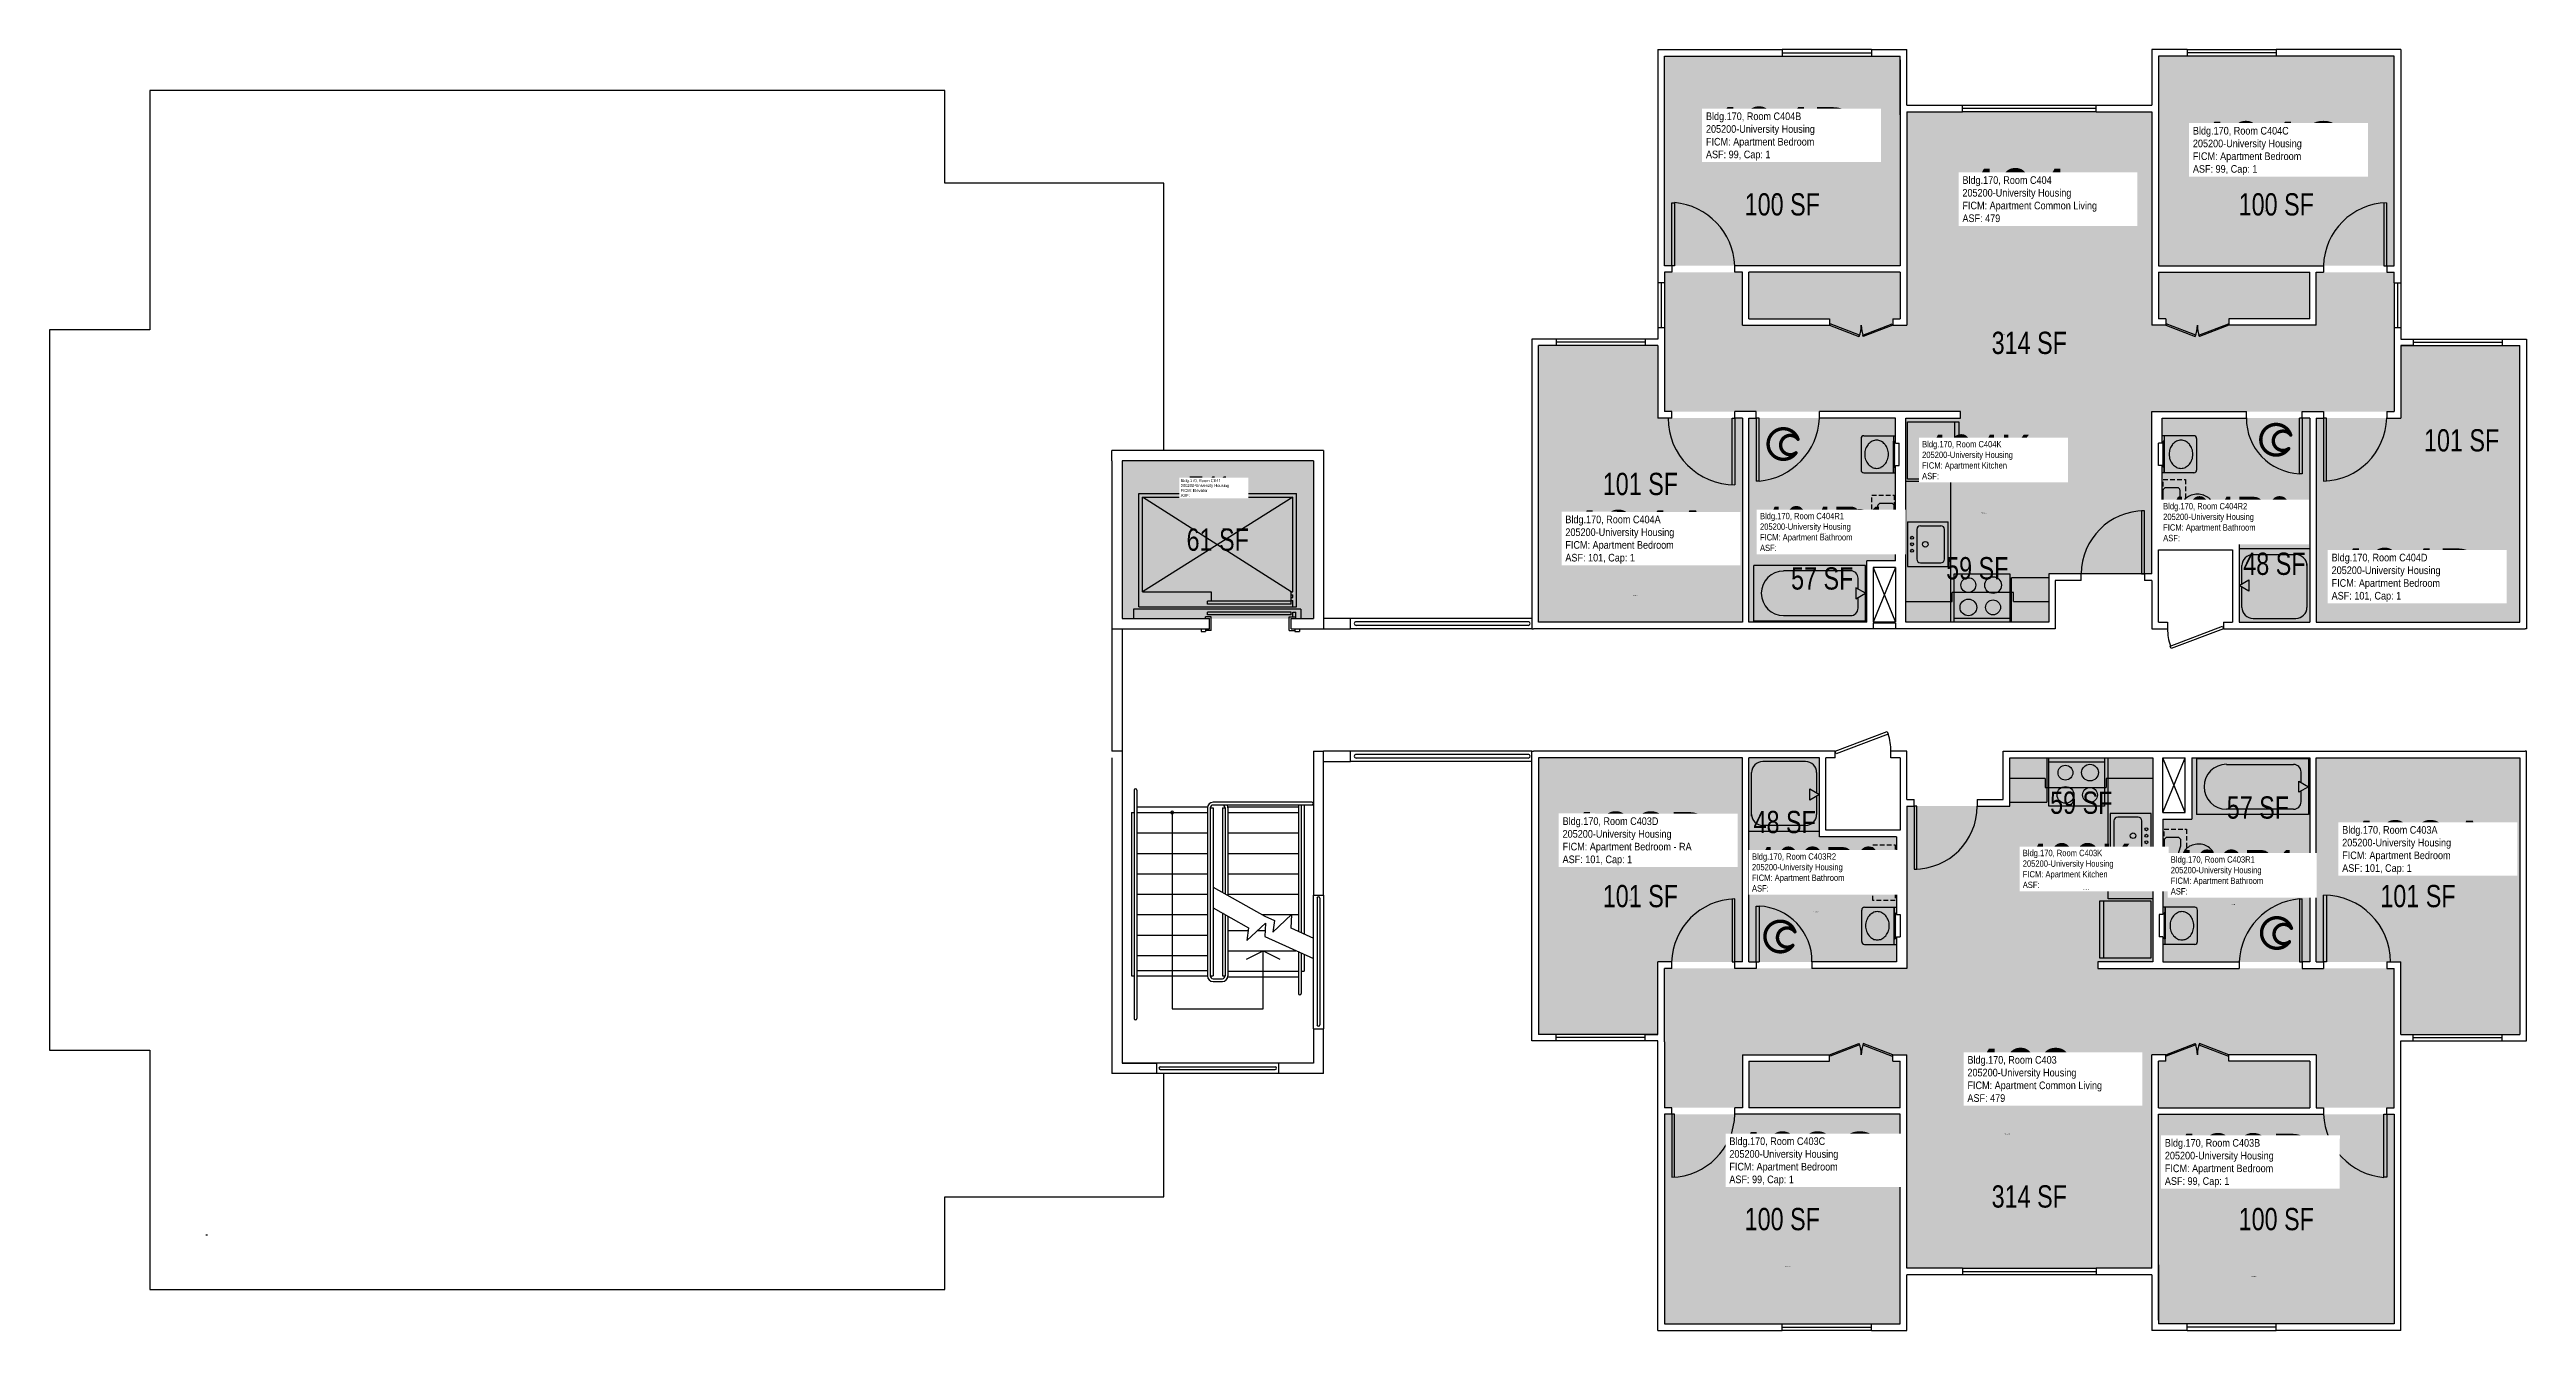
# Model space of a CAD drawing. Header units: inches. Extents: x -84 to 3020, y -51 to 1653.
# Drawn here: x -84 to 1250, y -51 to 639 of the extents above; entities that cross this region are included whole.
import ezdxf
from ezdxf.enums import TextEntityAlignment as Align

# ---------------------------------------------------------------- set-up
doc = ezdxf.new("R2010")
doc.units = ezdxf.units.IN
doc.header["$LTSCALE"] = 10
doc.header["$MEASUREMENT"] = 0
doc.linetypes.add('DASHED2', pattern=[0.375, 0.25, -0.125])
doc.layers.get('0').update_dxf_attribs({"linetype": 'CONTINUOUS'})
for name, color, linetype in [('A-DOOR', 2, 'CONTINUOUS'), ('A-FLOR', 3, 'CONTINUOUS'), ('A-GLAZ', 1, 'CONTINUOUS'), ('A-IDEN-ICON', 4, 'CONTINUOUS'), ('A-IDEN-RNUM', 7, 'CONTINUOUS'), ('A-IDEN-SNUM', 4, 'CONTINUOUS'), ('A-IDEN-VNUM', 4, 'CONTINUOUS'), ('A-ROOF', 2, 'CONTINUOUS'), ('A-WALL', 5, 'CONTINUOUS'), ('AREA-TEXT', 3, 'CONTINUOUS'), ('P-SANR-FIXT', 2, 'CONTINUOUS'), ('Rooms-Category-Color', 7, 'CONTINUOUS'), ('Rooms-College-Color', 7, 'CONTINUOUS'), ('Rooms-Department-Color', 7, 'CONTINUOUS'), ('Rooms-Division-Color', 7, 'CONTINUOUS'), ('Rooms-Information', 7, 'CONTINUOUS')]:
    doc.layers.add(name, color=color, linetype=linetype)
doc.styles.add('CP_AREA', font='arial.ttf', dxfattribs={"height": 15})
doc.styles.add('CP_ROOMSNUMBER', font='arial.ttf', dxfattribs={"height": 1})
doc.styles.add('CP_ROOMVNUMBER', font='arial.ttf', dxfattribs={"width": 0.85, "height": 0.075})

msp = doc.modelspace()

# ---------------------------------------------------------------- texts
at = {"layer": 'A-IDEN-RNUM', "style": 'CP_ROOMSNUMBER'}
for s, rotation, p in [('0404-B0', 359.98, (843.7, 558.7)), ('0404-C0', 359.9761, (1107.9, 551.3)), ('0404-00', 359.98, (965.9, 484.8)), ('0E41-00', 359.93, (547.5, 380.3)), ('0404-D0', 359.98, (1193.7, 356.8)), ('0404-A0', 359.9761, (768.5, 344.1)), ('0403-D0', 359.98, (766.3, 180.2)), ('0403-A0', 360, (1186.9, 176.9)), ('0403-00', 359.98, (968.7, 54.2)), ('0403-C0', 359.9761, (850.5, -17.3)), ('0403-B0', 359.98, (1101.2, -22.6))]:
    msp.add_text(s, height=0.36, rotation=rotation, dxfattribs=at).set_placement(p)
for s, p in [('0404-K0', (955.8, 388.6)), ('0404-R1', (869.5, 377.8)), ('0404-R2', (1087.6, 385.4)), ('0403-R2', (865.7, 173.7)), ('0403-K0', (1010.9, 185.8)), ('0403-R1', (1090.6, 177.7))]:
    msp.add_text(s, height=0.36, dxfattribs=at).set_placement(p)
at = {"layer": 'A-IDEN-SNUM', "style": 'CP_ROOMSNUMBER'}
for s, rotation, p in [('1700C404B0', 359.98, (843.7, 558.7)), ('1700C404C0', 359.9761, (1107.9, 551.3)), ('1700C40400', 359.98, (965.9, 484.8)), ('1700CE4100', 359.93, (547.5, 380.3)), ('1700C404D0', 359.98, (1193.7, 356.8)), ('1700C404A0', 359.9761, (768.5, 344.1)), ('1700C403D0', 359.98, (766.3, 180.2)), ('1700C403A0', 360, (1186.9, 176.9)), ('1700C40300', 359.98, (968.7, 54.2)), ('1700C403C0', 359.9761, (850.5, -17.3)), ('1700C403B0', 359.98, (1101.2, -22.6))]:
    msp.add_text(s, height=0.36, rotation=rotation, dxfattribs=at).set_placement(p)
for s, p in [('1700C404K0', (955.8, 388.6)), ('1700C404R1', (869.5, 377.8)), ('1700C404R2', (1087.6, 385.4)), ('1700C403R2', (865.7, 173.7)), ('1700C403K0', (1010.9, 185.8)), ('1700C403R1', (1090.6, 177.7))]:
    msp.add_text(s, height=0.36, dxfattribs=at).set_placement(p)
at = {"layer": 'A-IDEN-VNUM', "style": 'CP_ROOMVNUMBER', "width": 0.85}
for s, height, rotation, p in [('404B', 28.8, 359.9761, (807.8, 578.7)), ('404C', 28.8, 359.9761, (1070, 570.9)), ('404', 28.8, 359.9761, (945.9, 545.5)), (' E41', 11.14, 359.9314, (525, 397.5)), ('404A', 28.8, 359.9801, (732.1, 361.5)), ('404D', 28.8, 359.9761, (1144.7, 341)), ('403D', 28.8, 359.9761, (730.6, 199)), ('403A', 28.8, 359.9801, (1150.4, 194.3)), ('403', 28.8, 359.9761, (948.6, 71.6)), ('403C', 28.8, 359.9761, (820.4, 26.6)), ('403B', 28.8, 359.9761, (1054.9, 25.7))]:
    msp.add_text(s, height=height, rotation=rotation, dxfattribs=at).set_placement(p)
at = {"layer": 'A-IDEN-VNUM', "style": 'CP_ROOMVNUMBER'}
for s, width, p in [('404K', 0.75, (924.2, 407)), ('404R1', 0.7, (836.9, 368.3)), ('404R2', 0.7, (1054, 373.6)), ('403R2', 0.7, (832.6, 184.9)), ('403K', 0.75, (978.4, 186.8, 0)), ('403R1', 0.7, (1058.1, 183.3))]:
    msp.add_text(s, height=24, dxfattribs=dict(at, width=width)).set_placement(p)
at = {"layer": 'AREA-TEXT', "style": 'CP_AREA', "width": 0.75}
for s, p in [('100 SF', (848.9, 555.1)), ('100 SF', (1114.9, 555.1)), ('314 SF', (981.9, 480.5)), ('101 SF', (1214.7, 428)), ('101 SF', (772.5, 404.5)), ('61 SF', (544.9, 374.5)), ('59 SF', (953.9, 359.1)), ('48 SF', (1113.9, 361.5)), ('57 SF', (870.4, 353.6)), ('48 SF', (850.2, 222.4)), ('59 SF', (1009.9, 232.8)), ('57 SF', (1105, 230.2)), ('101 SF', (772.5, 182.5)), ('101 SF', (1191.2, 182.5)), ('314 SF', (981.9, 20.7)), ('100 SF', (848.9, 8.5)), ('100 SF', (1114.9, 8.5))]:
    msp.add_text(s, height=12, dxfattribs=at).set_placement(p, align=Align.MIDDLE_CENTER)

# ---------------------------------------------------------------- blocks, each defined once
blk = doc.blocks.new('CPBATH')
at = {"color": 0, "linetype": 'ByBlock', "const_width": 0.0127}
for points in [[(0.0571, 0.0168, 0.861492), (-0.0551, 0, 1)], [(-0.0551, 0, 0.726902), (0.0487, -0.0337, 1)], [(0.0571, 0.0168, 0.729002), (-0.0084, -0.0042, 1)], [(-0.0084, -0.0042, 0.609468), (0.0487, -0.0337, 1)]]:
    blk.add_lwpolyline(points, format="xyb", dxfattribs=at)
at = {"color": 0, "linetype": 'ByBlock', "const_width": 0.00637}
for points in [[(0.0544, 0.0152, 1), (0.0599, 0.0184, 1)], [(0.0459, -0.0353, 1), (0.0515, -0.0321, 1)]]:
    blk.add_lwpolyline(points, format="xyb", close=True, dxfattribs=at)

# ---------------------------------------------------------------- hatches: boundary and pattern name
at = {"layer": 'Rooms-Category-Color', "true_color": 0x728ef3}
for points in [[(785.4, 522), (912.4, 522), (912.4, 635), (785.4, 635)], [(1051.4, 522), (1178.4, 522), (1178.4, 635), (1051.4, 635)], [(1178.4, 518.5), (1178.4, 443.5), (1047.9, 443.5), (1047.9, 356), (992.4, 356), (992.4, 440), (944.9, 440), (944.9, 443.5), (785.4, 443.5), (785.4, 518.5), (827.4, 518.5), (827.4, 490), (874.4, 490), (874.4, 493.5), (830.9, 493.5), (830.9, 518.5), (912.4, 518.5), (912.4, 493.5), (908.4, 493.5), (908.4, 490), (915.9, 490), (915.9, 605), (1047.9, 605), (1047.9, 490), (1055.4, 490), (1055.4, 493.5), (1051.4, 493.5), (1051.4, 518.5), (1132.9, 518.5), (1132.9, 493.5), (1089.4, 493.5), (1089.4, 490), (1136.4, 490), (1136.4, 518.5)], [(781.9, 440), (827.4, 440), (827.4, 330), (717.6, 330), (717.6, 479), (781.9, 479)], [(1181.9, 479), (1246.1, 479), (1246.1, 330), (1136.4, 330), (1136.4, 440), (1181.9, 440)], [(830.9, 440), (909.9, 440), (909.9, 363), (894.4, 363), (894.4, 330), (830.9, 330), (830.9, 440)], [(915.4, 440), (992.4, 440), (992.4, 330), (915.4, 330)], [(1132.9, 440), (1053.4, 440), (1053.4, 372.5), (1094.9, 372.5), (1094.9, 330), (1132.9, 330)], [(781.9, 147), (827.4, 147), (827.4, 257), (717.6, 257), (717.6, 108), (781.9, 108)], [(868.9, 257), (868.9, 214.5), (910.4, 214.5), (910.4, 147), (830.9, 147), (830.9, 257)], [(971.4, 257), (1048.4, 257), (1048.4, 147), (971.4, 147)], [(1069.4, 257), (1132.9, 257), (1132.9, 147), (1053.9, 147), (1053.9, 224), (1069.4, 224)], [(1181.9, 108), (1246.1, 108), (1246.1, 257), (1136.4, 257), (1136.4, 147), (1181.9, 147)], [(785.4, 68.5), (785.4, 143.5), (915.9, 143.5), (915.9, 231), (971.4, 231), (971.4, 147), (1018.9, 147), (1018.9, 143.5), (1178.4, 143.5), (1178.4, 68.5), (1136.4, 68.5), (1136.4, 97), (1089.4, 97), (1089.4, 93.5), (1132.9, 93.5), (1132.9, 68.5), (1051.4, 68.5), (1051.4, 93.5), (1055.4, 93.5), (1055.4, 97), (1047.9, 97), (1047.9, -18), (915.9, -18), (915.9, 97), (908.4, 97), (908.4, 93.5), (912.4, 93.5), (912.4, 68.5), (830.9, 68.5), (830.9, 93.5), (874.4, 93.5), (874.4, 97), (827.4, 97), (827.4, 68.5)], [(785.4, 65), (912.4, 65), (912.4, -48), (785.4, -48)], [(1051.4, 65), (1178.4, 65), (1178.4, -48), (1051.4, -48)]]:
    msp.add_hatch(color=171, dxfattribs=at).paths.add_polyline_path(points)
at = {"layer": 'Rooms-Category-Color', "true_color": 0xadadad}
msp.add_hatch(color=253, dxfattribs=at).paths.add_polyline_path([(493.4, 332), (596.4, 332), (596.4, 417), (493.4, 417)])
at = {"layer": 'Rooms-College-Color', "true_color": 0xadadad}
for points in [[(785.4, 522), (912.4, 522), (912.4, 635), (785.4, 635)], [(1051.4, 522), (1178.4, 522), (1178.4, 635), (1051.4, 635)], [(1178.4, 518.5), (1178.4, 443.5), (1047.9, 443.5), (1047.9, 356), (992.4, 356), (992.4, 440), (944.9, 440), (944.9, 443.5), (785.4, 443.5), (785.4, 518.5), (827.4, 518.5), (827.4, 490), (874.4, 490), (874.4, 493.5), (830.9, 493.5), (830.9, 518.5), (912.4, 518.5), (912.4, 493.5), (908.4, 493.5), (908.4, 490), (915.9, 490), (915.9, 605), (1047.9, 605), (1047.9, 490), (1055.4, 490), (1055.4, 493.5), (1051.4, 493.5), (1051.4, 518.5), (1132.9, 518.5), (1132.9, 493.5), (1089.4, 493.5), (1089.4, 490), (1136.4, 490), (1136.4, 518.5)], [(781.9, 440), (827.4, 440), (827.4, 330), (717.6, 330), (717.6, 479), (781.9, 479)], [(1181.9, 479), (1246.1, 479), (1246.1, 330), (1136.4, 330), (1136.4, 440), (1181.9, 440)], [(830.9, 440), (909.9, 440), (909.9, 363), (894.4, 363), (894.4, 330), (830.9, 330), (830.9, 440)], [(915.4, 440), (992.4, 440), (992.4, 330), (915.4, 330)], [(1132.9, 440), (1053.4, 440), (1053.4, 372.5), (1094.9, 372.5), (1094.9, 330), (1132.9, 330)], [(493.4, 332), (596.4, 332), (596.4, 417), (493.4, 417)], [(781.9, 147), (827.4, 147), (827.4, 257), (717.6, 257), (717.6, 108), (781.9, 108)], [(868.9, 257), (868.9, 214.5), (910.4, 214.5), (910.4, 147), (830.9, 147), (830.9, 257)], [(971.4, 257), (1048.4, 257), (1048.4, 147), (971.4, 147)], [(1069.4, 257), (1132.9, 257), (1132.9, 147), (1053.9, 147), (1053.9, 224), (1069.4, 224)], [(1181.9, 108), (1246.1, 108), (1246.1, 257), (1136.4, 257), (1136.4, 147), (1181.9, 147)], [(785.4, 68.5), (785.4, 143.5), (915.9, 143.5), (915.9, 231), (971.4, 231), (971.4, 147), (1018.9, 147), (1018.9, 143.5), (1178.4, 143.5), (1178.4, 68.5), (1136.4, 68.5), (1136.4, 97), (1089.4, 97), (1089.4, 93.5), (1132.9, 93.5), (1132.9, 68.5), (1051.4, 68.5), (1051.4, 93.5), (1055.4, 93.5), (1055.4, 97), (1047.9, 97), (1047.9, -18), (915.9, -18), (915.9, 97), (908.4, 97), (908.4, 93.5), (912.4, 93.5), (912.4, 68.5), (830.9, 68.5), (830.9, 93.5), (874.4, 93.5), (874.4, 97), (827.4, 97), (827.4, 68.5)], [(785.4, 65), (912.4, 65), (912.4, -48), (785.4, -48)], [(1051.4, 65), (1178.4, 65), (1178.4, -48), (1051.4, -48)]]:
    msp.add_hatch(color=253, dxfattribs=at).paths.add_polyline_path(points)
at = {"layer": 'Rooms-Department-Color', "true_color": 0x604aed}
for points in [[(785.4, 522), (912.4, 522), (912.4, 635), (785.4, 635)], [(1051.4, 522), (1178.4, 522), (1178.4, 635), (1051.4, 635)], [(1178.4, 518.5), (1178.4, 443.5), (1047.9, 443.5), (1047.9, 356), (992.4, 356), (992.4, 440), (944.9, 440), (944.9, 443.5), (785.4, 443.5), (785.4, 518.5), (827.4, 518.5), (827.4, 490), (874.4, 490), (874.4, 493.5), (830.9, 493.5), (830.9, 518.5), (912.4, 518.5), (912.4, 493.5), (908.4, 493.5), (908.4, 490), (915.9, 490), (915.9, 605), (1047.9, 605), (1047.9, 490), (1055.4, 490), (1055.4, 493.5), (1051.4, 493.5), (1051.4, 518.5), (1132.9, 518.5), (1132.9, 493.5), (1089.4, 493.5), (1089.4, 490), (1136.4, 490), (1136.4, 518.5)], [(781.9, 440), (827.4, 440), (827.4, 330), (717.6, 330), (717.6, 479), (781.9, 479)], [(1181.9, 479), (1246.1, 479), (1246.1, 330), (1136.4, 330), (1136.4, 440), (1181.9, 440)], [(830.9, 440), (909.9, 440), (909.9, 363), (894.4, 363), (894.4, 330), (830.9, 330), (830.9, 440)], [(915.4, 440), (992.4, 440), (992.4, 330), (915.4, 330)], [(1132.9, 440), (1053.4, 440), (1053.4, 372.5), (1094.9, 372.5), (1094.9, 330), (1132.9, 330)], [(781.9, 147), (827.4, 147), (827.4, 257), (717.6, 257), (717.6, 108), (781.9, 108)], [(868.9, 257), (868.9, 214.5), (910.4, 214.5), (910.4, 147), (830.9, 147), (830.9, 257)], [(971.4, 257), (1048.4, 257), (1048.4, 147), (971.4, 147)], [(1069.4, 257), (1132.9, 257), (1132.9, 147), (1053.9, 147), (1053.9, 224), (1069.4, 224)], [(1181.9, 108), (1246.1, 108), (1246.1, 257), (1136.4, 257), (1136.4, 147), (1181.9, 147)], [(785.4, 68.5), (785.4, 143.5), (915.9, 143.5), (915.9, 231), (971.4, 231), (971.4, 147), (1018.9, 147), (1018.9, 143.5), (1178.4, 143.5), (1178.4, 68.5), (1136.4, 68.5), (1136.4, 97), (1089.4, 97), (1089.4, 93.5), (1132.9, 93.5), (1132.9, 68.5), (1051.4, 68.5), (1051.4, 93.5), (1055.4, 93.5), (1055.4, 97), (1047.9, 97), (1047.9, -18), (915.9, -18), (915.9, 97), (908.4, 97), (908.4, 93.5), (912.4, 93.5), (912.4, 68.5), (830.9, 68.5), (830.9, 93.5), (874.4, 93.5), (874.4, 97), (827.4, 97), (827.4, 68.5)], [(785.4, 65), (912.4, 65), (912.4, -48), (785.4, -48)], [(1051.4, 65), (1178.4, 65), (1178.4, -48), (1051.4, -48)]]:
    msp.add_hatch(color=173, dxfattribs=at).paths.add_polyline_path(points)
at = {"layer": 'Rooms-Department-Color', "true_color": 0xacacac}
msp.add_hatch(color=253, dxfattribs=at).paths.add_polyline_path([(493.4, 332), (596.4, 332), (596.4, 417), (493.4, 417)])
at = {"layer": 'Rooms-Division-Color', "true_color": 0x604aed}
for points in [[(785.4, 522), (912.4, 522), (912.4, 635), (785.4, 635)], [(1051.4, 522), (1178.4, 522), (1178.4, 635), (1051.4, 635)], [(1178.4, 518.5), (1178.4, 443.5), (1047.9, 443.5), (1047.9, 356), (992.4, 356), (992.4, 440), (944.9, 440), (944.9, 443.5), (785.4, 443.5), (785.4, 518.5), (827.4, 518.5), (827.4, 490), (874.4, 490), (874.4, 493.5), (830.9, 493.5), (830.9, 518.5), (912.4, 518.5), (912.4, 493.5), (908.4, 493.5), (908.4, 490), (915.9, 490), (915.9, 605), (1047.9, 605), (1047.9, 490), (1055.4, 490), (1055.4, 493.5), (1051.4, 493.5), (1051.4, 518.5), (1132.9, 518.5), (1132.9, 493.5), (1089.4, 493.5), (1089.4, 490), (1136.4, 490), (1136.4, 518.5)], [(781.9, 440), (827.4, 440), (827.4, 330), (717.6, 330), (717.6, 479), (781.9, 479)], [(1181.9, 479), (1246.1, 479), (1246.1, 330), (1136.4, 330), (1136.4, 440), (1181.9, 440)], [(830.9, 440), (909.9, 440), (909.9, 363), (894.4, 363), (894.4, 330), (830.9, 330), (830.9, 440)], [(915.4, 440), (992.4, 440), (992.4, 330), (915.4, 330)], [(1132.9, 440), (1053.4, 440), (1053.4, 372.5), (1094.9, 372.5), (1094.9, 330), (1132.9, 330)], [(781.9, 147), (827.4, 147), (827.4, 257), (717.6, 257), (717.6, 108), (781.9, 108)], [(868.9, 257), (868.9, 214.5), (910.4, 214.5), (910.4, 147), (830.9, 147), (830.9, 257)], [(971.4, 257), (1048.4, 257), (1048.4, 147), (971.4, 147)], [(1069.4, 257), (1132.9, 257), (1132.9, 147), (1053.9, 147), (1053.9, 224), (1069.4, 224)], [(1181.9, 108), (1246.1, 108), (1246.1, 257), (1136.4, 257), (1136.4, 147), (1181.9, 147)], [(785.4, 68.5), (785.4, 143.5), (915.9, 143.5), (915.9, 231), (971.4, 231), (971.4, 147), (1018.9, 147), (1018.9, 143.5), (1178.4, 143.5), (1178.4, 68.5), (1136.4, 68.5), (1136.4, 97), (1089.4, 97), (1089.4, 93.5), (1132.9, 93.5), (1132.9, 68.5), (1051.4, 68.5), (1051.4, 93.5), (1055.4, 93.5), (1055.4, 97), (1047.9, 97), (1047.9, -18), (915.9, -18), (915.9, 97), (908.4, 97), (908.4, 93.5), (912.4, 93.5), (912.4, 68.5), (830.9, 68.5), (830.9, 93.5), (874.4, 93.5), (874.4, 97), (827.4, 97), (827.4, 68.5)], [(785.4, 65), (912.4, 65), (912.4, -48), (785.4, -48)], [(1051.4, 65), (1178.4, 65), (1178.4, -48), (1051.4, -48)]]:
    msp.add_hatch(color=173, dxfattribs=at).paths.add_polyline_path(points)
at = {"layer": 'Rooms-Division-Color', "true_color": 0xadadad}
msp.add_hatch(color=253, dxfattribs=at).paths.add_polyline_path([(493.4, 332), (596.4, 332), (596.4, 417), (493.4, 417)])

# ---------------------------------------------------------------- linework, layer by layer
at = {"layer": 'A-DOOR'}
for p, q in [((789.4, 556), (790.9, 556)), ((789.4, 522), (789.4, 556)), ((790.9, 556), (790.9, 522)), ((1172.9, 556), (1172.9, 522)), ((1174.4, 522), (1174.4, 556)), ((790.9, 522), (789.4, 522)), ((1172.9, 522), (1174.4, 522)), ((874.6, 490.7), (874.4, 490)), ((874.4, 490), (890.2, 483.9)), ((890.5, 484.6), (874.6, 490.7)), ((890.2, 483.9), (890.5, 484.6)), ((892.2, 484.6), (908.1, 490.7)), ((892.5, 483.9), (892.2, 484.6)), ((908.4, 490), (892.5, 483.9)), ((908.1, 490.7), (908.4, 490)), ((1055.6, 490.7), (1055.4, 490)), ((1055.4, 490), (1071.2, 483.9)), ((1071.5, 484.6), (1055.6, 490.7)), ((1071.2, 483.9), (1071.5, 484.6)), ((1073.2, 484.6), (1089.1, 490.7)), ((1073.5, 483.9), (1073.2, 484.6)), ((1089.4, 490), (1073.5, 483.9)), ((1089.1, 490.7), (1089.4, 490)), ((821.9, 404), (821.9, 440)), ((821.9, 440), (823.4, 440)), ((823.4, 440), (823.4, 404)), ((836.4, 440), (834.9, 440)), ((834.9, 440), (834.9, 406)), ((836.4, 406), (836.4, 440)), ((1128.9, 440), (1127.4, 440)), ((1127.4, 410), (1127.4, 440)), ((1128.9, 440), (1128.9, 410)), ((1141.9, 440), (1140.4, 440)), ((1140.4, 440), (1140.4, 406)), ((1141.9, 406), (1141.9, 440)), ((836.4, 406), (834.9, 406)), ((1128.9, 410), (1127.4, 410)), ((1042.4, 390), (1042.4, 356)), ((1043.9, 390), (1042.4, 390)), ((1043.9, 356), (1043.9, 390)), ((1043.9, 356), (1009.9, 356)), ((1042.4, 356), (1043.9, 356)), ((1057.8, 317.2), (1085.9, 327.8)), ((1086.4, 326.5), (1058.3, 315.9)), ((1085.9, 327.8), (1086.4, 326.5)), ((1058.3, 315.9), (1057.8, 317.2)), ((877.4, 260.5), (905.4, 271.1)), ((905.9, 269.8), (877.9, 259.2)), ((905.4, 271.1), (905.9, 269.8)), ((877.9, 259.2), (877.4, 260.5)), ((919.9, 231), (919.9, 197)), ((921.4, 231), (919.9, 231)), ((921.4, 197), (921.4, 231)), ((919.9, 197), (921.4, 197)), ((821.9, 181), (821.9, 147)), ((823.4, 147), (823.4, 181)), ((834.9, 177), (836.4, 177)), ((834.9, 147), (834.9, 177)), ((836.4, 177), (836.4, 147)), ((1127.4, 181), (1128.9, 181)), ((1127.4, 181), (1127.4, 147)), ((1128.9, 147), (1128.9, 181)), ((1140.4, 147), (1140.4, 183)), ((1141.9, 183), (1141.9, 147)), ((821.9, 147), (823.4, 147)), ((834.9, 147), (836.4, 147)), ((1127.4, 147), (1128.9, 147)), ((1141.9, 147), (1140.4, 147)), ((874.4, 97), (890.2, 103.1)), ((874.6, 96.3), (874.4, 97)), ((890.5, 102.4), (874.6, 96.3)), ((890.2, 103.1), (890.5, 102.4)), ((892.5, 103.1), (892.2, 102.4)), ((892.2, 102.4), (908.1, 96.3)), ((908.4, 97), (892.5, 103.1)), ((908.1, 96.3), (908.4, 97)), ((1055.4, 97), (1071.2, 103.1)), ((1055.6, 96.3), (1055.4, 97)), ((1071.5, 102.4), (1055.6, 96.3)), ((1071.2, 103.1), (1071.5, 102.4)), ((1073.5, 103.1), (1073.2, 102.4)), ((1073.2, 102.4), (1089.1, 96.3)), ((1089.4, 97), (1073.5, 103.1)), ((1089.1, 96.3), (1089.4, 97)), ((790.9, 65), (789.4, 65)), ((789.4, 65), (789.4, 31)), ((790.9, 31), (790.9, 65)), ((1172.9, 31), (1172.9, 65)), ((1172.9, 65), (1174.4, 65)), ((1174.4, 65), (1174.4, 31)), ((1174.4, 31), (1172.9, 31))]:
    msp.add_line(p, q, dxfattribs=at)
for centre, radius, start, end in [((787.7, 520.5), 35.7, 2.4645, 84.9512), ((1175.3, 521), 35, 91.5758, 178.4242), ((874.4, 490), 17, 339.0225, 360), ((908.4, 490), 17, 180, 200.9775), ((1055.4, 490), 17, 339.0225, 360), ((1089.4, 490), 17, 180, 200.9775), ((823.4, 440), 36, 180, 270), ((833.3, 441.5), 35.6, 274.9983, 357.5861), ((1128.6, 439.8), 29.8, 179.5103, 267.5521), ((1139.4, 441), 35, 271.5758, 358.4242), ((1043.9, 356), 34, 90, 180), ((1083.6, 326.1), 27.2, 179.2241, 199.0522), ((880.2, 260.9), 27.2, 359.2241, 19.0522), ((919.9, 231), 34, 270, 360), ((824.3, 146), 35, 91.5758, 178.4242), ((835.1, 147.3), 29.8, 359.5103, 87.5521), ((1130.5, 145.5), 35.6, 94.9983, 177.5861), ((1140.4, 147), 36, 360, 90), ((874.4, 97), 17, 360, 20.9775), ((908.4, 97), 17, 159.0225, 180), ((1055.4, 97), 17, 360, 20.9775), ((1089.4, 97), 17, 159.0225, 180), ((788.4, 66), 35, 271.5758, 358.4242), ((1176, 66.5), 35.7, 182.4645, 264.9512)]:
    msp.add_arc(centre, radius, start, end, dxfattribs=at)
at = {"layer": 'A-FLOR'}
for p, q in [((502.4, 399.3), (587.4, 399.3)), ((502.4, 338.3), (502.4, 399.3)), ((504.4, 397.3), (585.4, 397.3)), ((584.4, 346.3), (504.4, 397.3)), ((585.4, 397.3), (504.4, 346.3)), ((504.4, 346.3), (504.4, 397.3)), ((585.4, 346.3), (585.4, 397.3)), ((587.4, 338.3), (587.4, 399.3)), ((909.9, 359.5), (897.9, 330)), ((897.9, 359.5), (909.9, 330)), ((499.6, 337), (499.6, 332)), ((589.6, 337), (499.6, 337)), ((502.4, 338.3), (587.4, 338.3)), ((504.4, 346.3), (541.4, 346.3)), ((584.4, 341.3), (539.4, 341.3)), ((539.4, 339.8), (539.4, 341.3)), ((584.4, 339.8), (539.4, 339.8)), ((539.4, 334), (539.4, 335.5)), ((584.4, 335.5), (539.4, 335.5)), ((584.4, 334), (539.4, 334)), ((541.4, 346.3), (541.4, 341.3)), ((584.4, 346.3), (585.4, 346.3)), ((584.4, 341.8), (584.4, 346.3)), ((584.4, 344.8), (585.4, 344.8)), ((584.4, 343.3), (585.4, 343.3)), ((584.4, 341.8), (585.4, 341.8)), ((584.4, 339.8), (584.4, 341.3)), ((584.4, 334), (584.4, 335.5)), ((585.4, 343.3), (585.4, 344.8)), ((585.4, 338.3), (585.4, 341.8)), ((585.4, 333), (585.4, 335.5)), ((585.4, 335.5), (586.9, 335.5)), ((586.9, 332), (586.9, 335.5)), ((589.6, 337), (589.6, 332)), ((535.9, 326.5), (535.9, 325)), ((535.9, 325), (538.4, 325)), ((541.4, 333), (538.4, 333)), ((538.4, 332), (538.4, 333)), ((538.4, 326.5), (538.4, 325)), ((538.4, 326.5), (538.4, 325.5)), ((541.4, 325.5), (538.4, 325.5)), ((541.4, 325.5), (541.4, 333)), ((583.4, 325.5), (583.4, 333)), ((583.4, 333), (585.4, 333)), ((583.4, 325.5), (586.4, 325.5)), ((585.6, 333), (586.6, 333)), ((586.4, 326.5), (586.4, 325)), ((586.4, 325), (588.9, 325)), ((588.9, 326.5), (588.9, 325)), ((712.1, 330.3), (619.4, 330.3)), ((712.1, 328.3), (619.4, 328.3)), ((712.1, 258.8), (619.4, 258.8)), ((712.1, 256.8), (619.4, 256.8)), ((1053.9, 227.5), (1065.9, 257)), ((1065.9, 227.5), (1053.9, 257)), ((498.4, 227.5), (498.4, 139.5)), ((498.4, 227.5), (499.9, 227.5)), ((499.9, 239.5), (499.9, 116.5)), ((501.4, 239.5), (501.4, 116.5)), ((501.4, 230.5), (539.4, 230.5)), ((501.4, 227.5), (539.4, 227.5)), ((520.4, 227.5), (520.4, 121.7)), ((539.4, 230), (539.4, 139.5)), ((540.9, 230), (542.4, 230)), ((540.9, 230), (540.9, 139.5)), ((595.6, 233), (542.4, 233)), ((595.6, 231.5), (542.4, 231.5)), ((542.4, 230), (542.4, 139.5)), ((547.4, 230), (548.9, 230)), ((547.4, 230), (547.4, 184.5)), ((548.9, 230), (548.9, 183.7)), ((550.4, 230.5), (588.4, 230.5)), ((550.4, 230.5), (550.4, 182.8)), ((550.4, 227.5), (588.4, 227.5)), ((588.4, 231.5), (588.4, 163.6)), ((589.9, 231.5), (589.9, 162.9)), ((591.4, 231.5), (591.4, 162.2)), ((501.4, 216.5), (539.4, 216.5)), ((550.4, 216.5), (588.4, 216.5)), ((501.4, 205.5), (539.4, 205.5)), ((550.4, 205.5), (588.4, 205.5)), ((501.4, 194.5), (539.4, 194.5)), ((542.4, 187.3), (570.3, 171.7)), ((550.4, 194.5), (588.4, 194.5)), ((501.4, 183.5), (539.4, 183.5)), ((542.4, 176.2), (561.5, 165.4)), ((550.4, 183.5), (588.4, 183.5)), ((598.4, 181.3), (598.4, 113.1)), ((599.9, 181.3), (599.9, 113.1)), ((501.4, 172.5), (539.4, 172.5)), ((501.4, 161.5), (539.4, 161.5)), ((547.4, 173.4), (547.4, 139.5)), ((548.9, 172.5), (548.9, 139.5)), ((550.4, 171.7), (550.4, 139.5)), ((550.4, 164), (561, 164)), ((560.6, 158.5), (570.6, 167.9)), ((561.5, 165.4), (560.6, 158.5)), ((566.4, 164), (570.2, 164)), ((568.9, 172.5), (588.4, 172.5)), ((570.3, 171.7), (575.4, 169.4)), ((570.6, 167.9), (570.3, 160.7)), ((570.3, 160.7), (596.4, 148.9)), ((574.6, 163.1), (584.6, 172.5)), ((575.4, 169.4), (574.6, 163.1)), ((584.6, 172.5), (584.3, 165.3)), ((584.3, 165.4), (596.4, 159.9)), ((501.4, 150.5), (539.4, 150.5)), ((550.4, 153), (587, 153)), ((560.4, 148.6), (569.4, 153)), ((569.4, 153), (578.4, 148.6)), ((569.4, 121.7), (569.4, 153)), ((588.4, 152.5), (588.4, 130)), ((589.9, 151.8), (589.9, 130)), ((591.4, 151.1), (591.4, 142)), ((498.4, 139.5), (499.9, 139.5)), ((501.4, 142.5), (539.4, 142.5)), ((501.4, 139.5), (539.4, 139.5)), ((540.9, 139.5), (542.4, 139.5)), ((542.4, 138), (547.4, 138)), ((542.4, 136.5), (547.4, 136.5)), ((547.4, 139.5), (548.9, 139.5)), ((550.4, 142), (588.4, 142)), ((550.4, 139), (588.4, 139)), ((589.9, 142), (591.4, 142)), ((520.4, 121.7), (569.4, 121.7)), ((514, 90.5), (575.8, 90.5)), ((514, 89), (575.8, 89))]:
    msp.add_line(p, q, dxfattribs=at)
at = {"layer": 'A-FLOR', "extrusion": (0.000186924, -4.76598e-14, 1)}
msp.add_arc((619.4, 329.3, 0.1), 1, 90, 270, dxfattribs=at)
at = {"layer": 'A-FLOR', "extrusion": (-0.000186924, -2.14183e-15, 1)}
msp.add_arc((712.1, 329.3, -0.1), 1, 270, 90, dxfattribs=at)
at = {"layer": 'A-FLOR', "extrusion": (0.000186924, -1.86126e-15, 1)}
msp.add_arc((619.4, 257.8, 0.1), 1, 90, 270, dxfattribs=at)
at = {"layer": 'A-FLOR', "extrusion": (-0.000186924, 4.39804e-14, 1)}
msp.add_arc((712.1, 257.8, -0.1), 1, 270, 90, dxfattribs=at)
at = {"layer": 'A-FLOR'}
for centre, radius, start, end in [((500.6, 239.5), 0.75, 360, 180), ((520.4, 227.5), 0.75, 90, 270), ((520.4, 227.5), 0.75, 270, 90), ((542.4, 230), 3, 90, 180), ((542.4, 230), 1.5, 90, 180), ((547.4, 230), 3, 89.9992, 90), ((547.4, 230), 1.5, 360, 90), ((547.4, 230), 3, 360, 30), ((595.6, 232.3), 0.75, 270, 90), ((599.1, 181.3), 0.75, 360, 180), ((542.4, 139.5), 3, 180, 270), ((542.4, 139.5), 1.5, 180, 270), ((547.4, 139.5), 1.5, 270, 360), ((547.4, 139.5), 3, 270, 360), ((589.1, 130), 0.75, 180, 360), ((500.6, 116.5), 0.75, 180, 360), ((514, 89.8), 0.75, 90, 270), ((575.8, 89.8), 0.75, 270, 90)]:
    msp.add_arc(centre, radius, start, end, dxfattribs=at)
at = {"layer": 'A-GLAZ'}
for p, q in [((896.9, 638.5), (848.9, 638.5)), ((848.9, 636.8), (896.9, 636.8)), ((848.9, 635), (896.9, 635)), ((1066.9, 638.5), (1114.9, 638.5)), ((1114.9, 636.8), (1066.9, 636.8)), ((1114.9, 635), (1066.9, 635)), ((945.9, 608.5), (1017.9, 608.5)), ((1017.9, 606.8), (945.9, 606.8)), ((1017.9, 605), (945.9, 605)), ((781.9, 512.8), (781.9, 488.8)), ((783.6, 512.8), (783.6, 488.8)), ((785.4, 512.8), (785.4, 488.8)), ((1178.4, 512.8), (1178.4, 488.8)), ((1180.1, 512.8), (1180.1, 488.8)), ((1181.9, 512.8), (1181.9, 488.8)), ((775.1, 482.5), (727.1, 482.5)), ((775.1, 480.8), (727.1, 480.8)), ((1188.6, 482.5), (1236.6, 482.5)), ((1188.6, 480.8), (1236.6, 480.8)), ((775.1, 479), (727.1, 479)), ((1188.6, 479), (1236.6, 479)), ((775.1, 108), (727.1, 108)), ((1188.6, 108), (1236.6, 108)), ((775.1, 106.3), (727.1, 106.3)), ((775.1, 104.5), (727.1, 104.5)), ((1188.6, 106.3), (1236.6, 106.3)), ((1188.6, 104.5), (1236.6, 104.5)), ((945.9, -18), (1017.9, -18)), ((945.9, -19.7), (1017.9, -19.7)), ((1017.9, -21.5), (945.9, -21.5)), ((848.9, -48), (896.9, -48)), ((848.9, -49.7), (896.9, -49.7)), ((896.9, -51.5), (848.9, -51.5)), ((1114.9, -48), (1066.9, -48)), ((1114.9, -49.7), (1066.9, -49.7)), ((1066.9, -51.5), (1114.9, -51.5))]:
    msp.add_line(p, q, dxfattribs=at)
at = {"layer": 'A-ROOF'}
for p, q in [((397.9, 616.5), (-30.1, 616.5)), ((-30.1, 616.5), (-30.1, 487.5)), ((397.9, 566.5), (397.9, 616.5)), ((515.9, 566.5), (397.9, 566.5)), ((515.9, 422.5), (515.9, 566.5)), ((-30.1, 487.5), (-84.1, 487.5)), ((-84.1, 487.5), (-84.1, 99.5)), ((-84.1, 99.5), (-30.1, 99.5)), ((-30.1, 99.5), (-30.1, -29.5)), ((515.9, 20.5), (515.9, 87)), ((397.9, -29.5), (397.9, 20.5)), ((397.9, 20.5), (515.9, 20.5)), ((-30.1, -29.5), (397.9, -29.5))]:
    msp.add_line(p, q, dxfattribs=at)
at = {"layer": 'A-WALL'}
for p, q in [((781.9, 638.5), (781.9, 512.8)), ((781.9, 638.5), (848.9, 638.5)), ((785.4, 635), (848.9, 635)), ((785.4, 522), (785.4, 635)), ((848.9, 638.5), (848.9, 635)), ((896.9, 638.5), (896.9, 635)), ((896.9, 638.5), (915.9, 638.5)), ((896.9, 635), (912.4, 635)), ((912.4, 603.3), (912.4, 635)), ((912.4, 633), (912.4, 603.3)), ((1066.9, 638.5), (1047.9, 638.5)), ((1047.9, 638.5), (1047.9, 608.5)), ((1066.9, 635), (1051.4, 635)), ((1051.4, 635), (1051.4, 603.3)), ((1066.9, 638.5), (1066.9, 635)), ((1181.9, 638.5), (1114.9, 638.5)), ((1114.9, 638.5), (1114.9, 635)), ((1178.4, 635), (1114.9, 635)), ((1178.4, 522), (1178.4, 635)), ((1181.9, 638.5), (1181.9, 512.8)), ((912.4, 603.3), (912.4, 522)), ((915.9, 608.5), (945.9, 608.5)), ((915.9, 605), (945.9, 605)), ((915.9, 605), (915.9, 490)), ((945.9, 605), (945.9, 608.5)), ((1017.9, 608.5), (1047.9, 608.5)), ((1017.9, 605), (1017.9, 608.5)), ((1017.9, 605), (1047.9, 605)), ((1047.9, 605), (1047.9, 490)), ((1051.4, 603.3), (1051.4, 522)), ((789.4, 522), (785.4, 522)), ((789.4, 522), (789.4, 518.5)), ((823.4, 518.5), (823.4, 522)), ((912.4, 522), (823.4, 522)), ((1051.4, 522), (1140.4, 522)), ((1140.4, 522), (1140.4, 518.5)), ((1174.4, 522), (1178.4, 522)), ((1174.4, 522), (1174.4, 518.5)), ((785.4, 518.5), (785.4, 512.8)), ((789.4, 518.5), (785.4, 518.5)), ((827.4, 518.5), (823.4, 518.5)), ((827.4, 490), (827.4, 518.5)), ((830.9, 493.5), (830.9, 518.5)), ((912.4, 518.5), (830.9, 518.5)), ((912.4, 518.5), (912.4, 493.5)), ((1051.4, 518.5), (1051.4, 493.5)), ((1051.4, 518.5), (1132.9, 518.5)), ((1132.9, 493.5), (1132.9, 518.5)), ((1136.4, 518.5), (1140.4, 518.5)), ((1136.4, 490), (1136.4, 518.5)), ((1174.4, 518.5), (1178.4, 518.5)), ((1178.4, 512.8), (1178.4, 518.5)), ((830.9, 493.5), (874.4, 493.5)), ((874.4, 493.5), (874.4, 490)), ((908.4, 493.5), (912.4, 493.5)), ((908.4, 493.5), (908.4, 490)), ((1055.4, 493.5), (1051.4, 493.5)), ((1055.4, 493.5), (1055.4, 490)), ((1089.4, 493.5), (1089.4, 490)), ((1132.9, 493.5), (1089.4, 493.5)), ((714.1, 482.5), (714.1, 326.5)), ((714.9, 482.5), (714.1, 482.5)), ((727.1, 482.5), (714.9, 482.5)), ((727.1, 482.5), (727.1, 479)), ((775.1, 482.5), (775.1, 479)), ((781.9, 482.5), (775.1, 482.5)), ((781.9, 488.8), (781.9, 482.5)), ((785.4, 482.5), (785.4, 443.5)), ((827.4, 490), (874.4, 490)), ((908.4, 490), (915.9, 490)), ((1055.4, 490), (1047.9, 490)), ((1136.4, 490), (1089.4, 490)), ((1178.4, 483), (1178.4, 443.5)), ((1181.9, 482.5), (1188.6, 482.5)), ((1188.6, 482.5), (1188.6, 479)), ((1236.6, 482.5), (1248.9, 482.5)), ((1236.6, 482.5), (1236.6, 479)), ((1248.9, 482.5), (1249.6, 482.5)), ((1249.6, 482.5), (1249.6, 326.5)), ((717.6, 330), (717.6, 479)), ((727.1, 479), (717.6, 479)), ((781.9, 479), (775.1, 479)), ((781.9, 479), (781.9, 440)), ((1188.6, 479), (1181.9, 479)), ((1181.9, 479), (1188.6, 479)), ((1181.9, 479), (1181.9, 440)), ((1236.6, 479), (1246.1, 479)), ((1246.1, 330), (1246.1, 479)), ((789.4, 443.5), (785.4, 443.5)), ((789.4, 440), (789.4, 443.5)), ((823.4, 440), (823.4, 443.5)), ((823.4, 440), (823.4, 443.5)), ((834.9, 443.5), (823.4, 443.5)), ((834.9, 440), (834.9, 443.5)), ((868.9, 440), (868.9, 443.5)), ((915.4, 443.5), (868.9, 443.5)), ((944.9, 443.5), (915.4, 443.5)), ((944.9, 440), (944.9, 443.5)), ((1047.9, 443.5), (1098.9, 443.5)), ((1047.9, 356), (1047.9, 443.5)), ((1098.9, 440), (1098.9, 443.5)), ((1128.9, 443.5), (1140.4, 443.5)), ((1128.9, 440), (1128.9, 443.5)), ((1128.9, 440), (1128.9, 443.5)), ((1140.4, 443.5), (1140.4, 440)), ((1174.4, 443.5), (1174.4, 440)), ((1174.4, 443.5), (1178.4, 443.5)), ((789.4, 440), (781.9, 440)), ((827.4, 440), (823.4, 440)), ((827.4, 440), (827.4, 330)), ((830.9, 440), (834.9, 440)), ((830.9, 330), (830.9, 440)), ((909.9, 440), (868.9, 440)), ((892.2, 440), (872.9, 440)), ((909.9, 426.5), (909.9, 440)), ((915.4, 330), (915.4, 440)), ((915.4, 440), (944.9, 440)), ((1053.4, 426.5), (1053.4, 440)), ((1053.4, 440), (1098.9, 440)), ((1132.9, 440), (1128.9, 440)), ((1132.9, 440), (1132.9, 330)), ((1136.4, 440), (1140.4, 440)), ((1136.4, 440), (1136.4, 330)), ((1174.4, 440), (1181.9, 440)), ((601.9, 422.5), (487.9, 422.5)), ((487.9, 417), (487.9, 422.5)), ((487.9, 417), (487.9, 332)), ((493.4, 417), (493.4, 332)), ((596.4, 417), (493.4, 417)), ((601.9, 422.5), (596.4, 422.5)), ((596.4, 417), (596.4, 332)), ((601.9, 422.5), (601.9, 326.5)), ((909.9, 426.5), (911.9, 426.5)), ((909.9, 414.5), (911.9, 414.5)), ((909.9, 363), (909.9, 414.5)), ((911.9, 414.5), (911.9, 426.5)), ((1053.4, 426.5), (1051.4, 426.5)), ((1051.4, 414.5), (1051.4, 426.5)), ((1053.4, 414.5), (1051.4, 414.5)), ((1053.4, 372.5), (1053.4, 414.5)), ((909.9, 363), (894.4, 363)), ((894.4, 330), (894.4, 363)), ((1051.4, 330), (1051.4, 369)), ((1051.4, 369), (1091.4, 369)), ((1053.4, 372.5), (1094.9, 372.5)), ((1091.4, 369), (1091.4, 330)), ((1094.9, 372.5), (1094.9, 330)), ((909.9, 359.5), (897.9, 359.5)), ((897.9, 359.5), (897.9, 330)), ((909.9, 359.5), (909.9, 330)), ((1009.9, 356), (992.4, 356)), ((992.4, 356), (992.4, 330)), ((1009.9, 352.5), (995.9, 352.5)), ((995.9, 352.5), (995.9, 326.5)), ((1009.9, 352.5), (1009.9, 356)), ((1043.9, 356), (1043.9, 352.5)), ((1047.9, 356), (1043.9, 356)), ((1047.9, 352.5), (1043.9, 352.5)), ((1047.9, 352.5), (1047.9, 326.5)), ((487.9, 332), (487.9, 326.5)), ((487.9, 326.5), (540.4, 326.5)), ((487.9, 326.5), (487.9, 260.5)), ((493.4, 332), (540.4, 332)), ((493.4, 326.5), (493.4, 260.5)), ((540.4, 326.5), (540.4, 332)), ((584.4, 326.5), (584.4, 332)), ((584.4, 332), (596.4, 332)), ((584.4, 326.5), (601.9, 326.5)), ((616.4, 332), (601.9, 332)), ((601.9, 326.5), (616.4, 326.5)), ((616.4, 326.5), (616.4, 332)), ((714.1, 332), (616.4, 332)), ((714.1, 326.5), (616.4, 326.5)), ((714.1, 326.5), (714.9, 326.5)), ((897.9, 326.5), (714.9, 326.5)), ((827.4, 330), (717.6, 330)), ((894.4, 330), (830.9, 330)), ((909.9, 330), (897.9, 330)), ((909.9, 329.5), (897.9, 329.5)), ((995.9, 326.5), (909.9, 326.5)), ((992.4, 330), (915.4, 330)), ((1047.9, 326.5), (1056.4, 326.5)), ((1051.4, 330), (1056.4, 330)), ((1056.4, 330), (1056.4, 326.5)), ((1086.4, 330), (1091.4, 330)), ((1086.4, 330), (1086.4, 326.5)), ((1086.4, 326.5), (1248.9, 326.5)), ((1094.9, 330), (1132.9, 330)), ((1136.4, 330), (1246.1, 330)), ((1249.6, 326.5), (1248.9, 326.5)), ((493.4, 260.5), (487.9, 260.5)), ((487.9, 257), (487.9, 104.5)), ((493.4, 260.5), (493.4, 92.5)), ((596.4, 260.5), (601.9, 260.5)), ((596.4, 260.5), (596.4, 183)), ((601.9, 183), (601.9, 260.5)), ((616.4, 260.5), (601.9, 260.5)), ((601.9, 255), (616.4, 255)), ((616.4, 255), (616.4, 260.5)), ((714.1, 260.5), (616.4, 260.5)), ((714.1, 255), (616.4, 255)), ((714.1, 104.5), (714.1, 260.5)), ((714.1, 260.5), (714.9, 260.5)), ((877.4, 260.5), (714.9, 260.5)), ((717.6, 257), (717.6, 108)), ((827.4, 257), (717.6, 257)), ((827.4, 147), (827.4, 257)), ((868.9, 257), (830.9, 257)), ((830.9, 147), (830.9, 257)), ((868.9, 214.5), (868.9, 257)), ((877.4, 257), (872.4, 257)), ((872.4, 218), (872.4, 257)), ((877.4, 257), (877.4, 260.5)), ((907.4, 257), (907.4, 260.5)), ((915.9, 260.5), (907.4, 260.5)), ((912.4, 257), (907.4, 257)), ((912.4, 257), (912.4, 218)), ((915.9, 234.5), (915.9, 260.5)), ((967.9, 234.5), (967.9, 260.5)), ((967.9, 260.5), (1248.9, 260.5)), ((971.4, 257), (1048.4, 257)), ((971.4, 231), (971.4, 257)), ((1048.4, 257), (1048.4, 147)), ((1053.9, 257), (1065.9, 257)), ((1053.9, 227.5), (1053.9, 257)), ((1065.9, 227.5), (1065.9, 257)), ((1069.4, 257), (1132.9, 257)), ((1069.4, 257), (1069.4, 224)), ((1132.9, 257), (1132.9, 147)), ((1136.4, 257), (1246.1, 257)), ((1136.4, 147), (1136.4, 257)), ((1246.1, 257), (1246.1, 108)), ((1249.6, 260.5), (1248.9, 260.5)), ((1249.6, 104.5), (1249.6, 260.5)), ((915.9, 234.5), (919.9, 234.5)), ((915.9, 231), (915.9, 143.5)), ((915.9, 231), (919.9, 231)), ((919.9, 231), (919.9, 234.5)), ((953.9, 234.5), (967.9, 234.5)), ((953.9, 234.5), (953.9, 231)), ((953.9, 231), (971.4, 231)), ((1053.9, 227.5), (1065.9, 227.5)), ((910.4, 214.5), (868.9, 214.5)), ((912.4, 218), (872.4, 218)), ((910.4, 214.5), (910.4, 172.5)), ((1053.9, 224), (1069.4, 224)), ((1053.9, 224), (1053.9, 172.5)), ((596.4, 141), (596.4, 183)), ((596.4, 183), (601.9, 183)), ((601.9, 183), (601.9, 141)), ((910.4, 172.5), (912.4, 172.5)), ((910.4, 160.5), (910.4, 147)), ((910.4, 160.5), (912.4, 160.5)), ((912.4, 172.5), (912.4, 160.5)), ((1053.9, 172.5), (1051.9, 172.5)), ((1051.9, 172.5), (1051.9, 160.5)), ((1053.9, 160.5), (1051.9, 160.5)), ((1053.9, 160.5), (1053.9, 147)), ((789.4, 147), (781.9, 147)), ((781.9, 108), (781.9, 147)), ((789.4, 143.5), (789.4, 147)), ((823.4, 143.5), (823.4, 147)), ((827.4, 147), (823.4, 147)), ((830.9, 147), (834.9, 147)), ((834.9, 147), (834.9, 143.5)), ((834.9, 147), (834.9, 143.5)), ((864.9, 147), (864.9, 143.5)), ((910.4, 147), (864.9, 147)), ((1018.9, 147), (1018.9, 143.5)), ((1048.4, 147), (1018.9, 147)), ((1053.9, 147), (1094.9, 147)), ((1071.5, 147), (1090.9, 147)), ((1094.9, 147), (1094.9, 143.5)), ((1128.9, 147), (1128.9, 143.5)), ((1132.9, 147), (1128.9, 147)), ((1136.4, 147), (1140.4, 147)), ((1140.4, 147), (1140.4, 143.5)), ((1140.4, 147), (1140.4, 143.5)), ((1174.4, 147), (1174.4, 143.5)), ((1174.4, 147), (1181.9, 147)), ((1181.9, 108), (1181.9, 147)), ((596.4, 111), (596.4, 141)), ((601.9, 141), (601.9, 111)), ((789.4, 143.5), (785.4, 143.5)), ((785.4, 104), (785.4, 143.5)), ((834.9, 143.5), (823.4, 143.5)), ((915.9, 143.5), (864.9, 143.5)), ((1018.9, 143.5), (1048.4, 143.5)), ((1048.4, 143.5), (1094.9, 143.5)), ((1128.9, 143.5), (1140.4, 143.5)), ((1174.4, 143.5), (1178.4, 143.5)), ((1178.4, 104.5), (1178.4, 143.5)), ((487.9, 108), (487.9, 104.5)), ((596.4, 111), (596.4, 92.5)), ((596.4, 111), (601.9, 111)), ((601.9, 87), (601.9, 111)), ((727.1, 108), (717.6, 108)), ((727.1, 104.5), (727.1, 108)), ((775.1, 108), (781.9, 108)), ((781.9, 108), (775.1, 108)), ((775.1, 104.5), (775.1, 108)), ((1181.9, 108), (1188.6, 108)), ((1188.6, 104.5), (1188.6, 108)), ((1236.6, 108), (1246.1, 108)), ((1236.6, 104.5), (1236.6, 108)), ((487.9, 104.5), (487.9, 90.5)), ((714.9, 104.5), (714.1, 104.5)), ((727.1, 104.5), (714.9, 104.5)), ((781.9, 104.5), (775.1, 104.5)), ((781.9, -51.5), (781.9, 104.5)), ((785.4, 104), (785.4, 68.5)), ((827.4, 97), (874.4, 97)), ((827.4, 97), (827.4, 68.5)), ((830.9, 93.5), (874.4, 93.5)), ((830.9, 93.5), (830.9, 68.5)), ((874.4, 93.5), (874.4, 97)), ((908.4, 93.5), (908.4, 97)), ((908.4, 97), (915.9, 97)), ((908.4, 93.5), (912.4, 93.5)), ((912.4, 68.5), (912.4, 93.5)), ((915.9, -18), (915.9, 97)), ((1055.4, 97), (1047.9, 97)), ((1047.9, -18), (1047.9, 97)), ((1055.4, 93.5), (1051.4, 93.5)), ((1051.4, 68.5), (1051.4, 93.5)), ((1055.4, 93.5), (1055.4, 97)), ((1089.4, 93.5), (1089.4, 97)), ((1136.4, 97), (1089.4, 97)), ((1132.9, 93.5), (1089.4, 93.5)), ((1132.9, 93.5), (1132.9, 68.5)), ((1136.4, 97), (1136.4, 68.5)), ((1181.9, -51.5), (1181.9, 104.5)), ((1181.9, 104.5), (1188.6, 104.5)), ((1236.6, 104.5), (1248.9, 104.5)), ((1248.9, 104.5), (1249.6, 104.5)), ((487.9, 90.5), (487.9, 87)), ((511.9, 87), (487.9, 87)), ((493.4, 92.5), (511.9, 92.5)), ((511.9, 92.5), (493.4, 92.5)), ((511.9, 92.5), (511.9, 87)), ((577.9, 92.5), (511.9, 92.5)), ((577.9, 87), (511.9, 87)), ((577.9, 87), (577.9, 92.5)), ((596.4, 92.5), (577.9, 92.5)), ((601.9, 87), (577.9, 87)), ((789.4, 68.5), (785.4, 68.5)), ((789.4, 65), (789.4, 68.5)), ((823.4, 65), (823.4, 68.5)), ((827.4, 68.5), (823.4, 68.5)), ((912.4, 68.5), (830.9, 68.5)), ((1051.4, 68.5), (1132.9, 68.5)), ((1136.4, 68.5), (1140.4, 68.5)), ((1140.4, 68.5), (1140.4, 65)), ((1174.4, 68.5), (1178.4, 68.5)), ((1174.4, 65), (1174.4, 68.5)), ((785.4, 65), (785.4, -48)), ((789.4, 65), (785.4, 65)), ((912.4, 65), (823.4, 65)), ((912.4, -16.2), (912.4, 65)), ((1051.4, 65), (1140.4, 65)), ((1051.4, -16.2), (1051.4, 65)), ((1174.4, 65), (1178.4, 65)), ((1178.4, 65), (1178.4, -48)), ((0, 0), (1, 0)), ((0, 0), (1, 0)), ((912.4, -48), (912.4, -16.2)), ((945.9, -18), (915.9, -18)), ((945.9, -21.5), (915.9, -21.5)), ((915.9, -51.5), (915.9, -21.5)), ((945.9, -18), (945.9, -21.5)), ((1047.9, -18), (1017.9, -18)), ((1017.9, -18), (1017.9, -21.5)), ((1047.9, -21.5), (1017.9, -21.5)), ((1051.4, -16.2), (1051.4, -48)), ((1051.4, -46), (1051.4, -16.2)), ((781.9, -51.5), (848.9, -51.5)), ((785.4, -48), (848.9, -48)), ((848.9, -51.5), (848.9, -48)), ((896.9, -48), (912.4, -48)), ((896.9, -51.5), (896.9, -48)), ((896.9, -51.5), (915.9, -51.5)), ((1066.9, -51.5), (1047.9, -51.5)), ((1066.9, -48), (1051.4, -48)), ((1066.9, -51.5), (1066.9, -48)), ((1178.4, -48), (1114.9, -48)), ((1114.9, -51.5), (1114.9, -48)), ((1181.9, -51.5), (1114.9, -51.5))]:
    msp.add_line(p, q, dxfattribs=at)
at = {"layer": 'A-WALL', "linetype": 'Continuous'}
for p, q in [((915.9, 608.5), (915.9, 638.5)), ((785.4, 512.8), (781.9, 512.8)), ((1178.4, 512.8), (1181.9, 512.8)), ((781.9, 488.8), (785.4, 488.8)), ((785.4, 488.8), (785.4, 482.5)), ((1178.4, 488.8), (1178.4, 483)), ((1178.4, 488.8), (1181.9, 488.8)), ((1181.9, 488.8), (1181.9, 482.5)), ((897.9, 329.5), (897.9, 326.5)), ((909.9, 326.5), (897.9, 326.5)), ((909.9, 329.5), (909.9, 326.5)), ((1178.4, 68.5), (1178.4, 104.5)), ((1047.9, -21.5), (1047.9, -51.5))]:
    msp.add_line(p, q, dxfattribs=at)
at = {"layer": 'A-WALL'}
msp.add_arc((599.1, 113.1), 0.75, 180, 360, dxfattribs=at)
at = {"layer": 'P-SANR-FIXT'}
for p, q in [((891.3, 429), (891.3, 412)), ((892.8, 430.5), (909.9, 430.5)), ((908.8, 430.5), (908.8, 410.5)), ((908.8, 427.5), (909.3, 427.5)), ((908.8, 410.5), (908.8, 427.5)), ((909.3, 413.5), (909.3, 427.5)), ((916.4, 438), (943.9, 438)), ((916.4, 407), (916.4, 438)), ((941.6, 438), (941.6, 407)), ((943.9, 438), (943.9, 407)), ((1070.5, 430.5), (1053.4, 430.5)), ((1054.5, 427.5), (1054, 427.5)), ((1054, 413.5), (1054, 427.5)), ((1054.5, 430.5), (1054.5, 410.5)), ((1054.5, 410.5), (1054.5, 427.5)), ((1072, 429), (1072, 412)), ((908.8, 413.5), (909.3, 413.5)), ((1054.5, 413.5), (1054, 413.5)), ((892.8, 410.5), (909.9, 410.5)), ((915.4, 406), (939.4, 406)), ((943.9, 407), (916.4, 407)), ((939.4, 406), (939.4, 330)), ((1070.5, 410.5), (1053.4, 410.5)), ((1054, 382.5), (1054, 401.3)), ((1054.1, 401.6), (1054.9, 402.4)), ((1055.2, 402.5), (1062, 402.5)), ((1062, 402.5), (1062.9, 401.6)), ((1063, 401.3), (1063, 398.1)), ((900.2, 392.8), (900.2, 389.5)), ((900.2, 389.5), (901.2, 386.1)), ((901.2, 394), (900.4, 393.1)), ((908.2, 394), (901.2, 394)), ((909.1, 393.1), (908.2, 394)), ((909.2, 374), (909.2, 392.8)), ((1063, 397.9), (1062, 394.6)), ((1062, 394.4), (1062, 389.6)), ((1062, 389.4), (1063, 386.1)), ((901.2, 380.9), (900.2, 377.5)), ((900.2, 377.5), (900.2, 374)), ((900.2, 374), (901.1, 373.1)), ((901.2, 385.9), (901.2, 381.1)), ((908.4, 373.1), (909.2, 374)), ((916.3, 384), (916.3, 360)), ((916.3, 384), (938.3, 384)), ((921.3, 380), (921.3, 364)), ((923.3, 382), (934.3, 382)), ((936.3, 364), (936.3, 380)), ((938.3, 360), (938.3, 384)), ((1054.9, 381.6), (1054, 382.5)), ((1061.8, 381.5), (1055.2, 381.5)), ((1063, 382.5), (1062.1, 381.6)), ((1063, 385.9), (1063, 382.5)), ((893.7, 360.6), (833.5, 360.6)), ((833.5, 330.6), (833.5, 360.6)), ((893.7, 330.6), (893.7, 360.6)), ((901.4, 373), (908.1, 373)), ((923.3, 362), (934.3, 362)), ((1132.9, 369.5), (1094.9, 369.5)), ((1096.4, 350.7), (1096.4, 360.5)), ((1102.4, 366.5), (1125.4, 366.5)), ((1131.4, 361.5), (1131.4, 338)), ((885.7, 357.7), (849.6, 357.7)), ((893.7, 345.6), (888.5, 348.6)), ((888.5, 348.6), (888.5, 342.6)), ((889.7, 347.9), (889.7, 353.7)), ((916.3, 360), (938.3, 360)), ((941.4, 356), (971.4, 356)), ((941.4, 330), (941.4, 356)), ((971.4, 356), (971.4, 330)), ((992.4, 354), (972.4, 354)), ((1094.9, 349.8), (1100.1, 352.8)), ((1100.1, 346.8), (1094.9, 349.8)), ((1096.4, 338), (1096.4, 348.9)), ((1100.1, 352.8), (1100.1, 346.8)), ((849.6, 333.6), (885.7, 333.6)), ((888.5, 342.6), (893.7, 345.6)), ((889.7, 337.6), (889.7, 343.3)), ((915.4, 341.1), (940.4, 341.1)), ((940.4, 341.1), (940.4, 346)), ((973.4, 346), (940.4, 346)), ((973.4, 341.1), (973.4, 346)), ((973.4, 341.1), (992.4, 341.1)), ((893.7, 330.6), (833.5, 330.6)), ((971.4, 332.1), (941.4, 332.1)), ((1102.4, 332), (1125.4, 332)), ((861.4, 255), (838.4, 255)), ((992.4, 231), (992.4, 257)), ((992.4, 254.9), (1022.4, 254.9)), ((1022.4, 257), (1022.4, 231)), ((1024.4, 181), (1024.4, 257)), ((1132.2, 256.4), (1072, 256.4)), ((1072, 256.4), (1072, 226.4)), ((1088.1, 253.4), (1124.2, 253.4)), ((1132.2, 256.4), (1132.2, 226.4)), ((832.4, 225.5), (832.4, 249)), ((863.7, 240.2), (868.9, 237.2)), ((863.7, 234.2), (863.7, 240.2)), ((867.4, 249), (867.4, 238.1)), ((990.4, 245.9), (971.4, 245.9)), ((990.4, 245.9), (990.4, 241)), ((990.4, 241), (1023.3, 241)), ((1023.3, 245.9), (1023.3, 241)), ((1048.4, 245.9), (1023.3, 245.9)), ((1127.1, 244.4), (1132.2, 241.4)), ((1127.1, 238.4), (1127.1, 244.4)), ((1132.2, 241.4), (1127.1, 238.4)), ((1128.2, 249.4), (1128.2, 243.7)), ((868.9, 237.2), (863.7, 234.2)), ((867.4, 236.4), (867.4, 226.5)), ((971.4, 233), (991.4, 233)), ((1022.4, 231), (992.4, 231)), ((1047.5, 227), (1025.5, 227)), ((1025.5, 227), (1025.5, 203)), ((1047.5, 203), (1047.5, 227)), ((1124.2, 229.3), (1088.1, 229.3)), ((1128.2, 239.1), (1128.2, 233.3)), ((830.9, 217.5), (868.9, 217.5)), ((861.4, 220.5), (838.4, 220.5)), ((1027.5, 223), (1027.5, 207)), ((1040.5, 225), (1029.5, 225)), ((1042.5, 207), (1042.5, 223)), ((1055.4, 213.9), (1054.5, 213)), ((1062.3, 214), (1055.7, 214)), ((1063.5, 213), (1062.6, 213.9)), ((1132.2, 226.4), (1072, 226.4)), ((900.7, 204.5), (901.6, 205.4)), ((900.7, 201.1), (900.7, 204.5)), ((901.7, 197.6), (900.8, 200.9)), ((901.9, 205.5), (908.6, 205.5)), ((908.9, 205.4), (909.7, 204.5)), ((909.7, 204.5), (909.7, 185.7)), ((1047.5, 203), (1025.5, 203)), ((1040.5, 205), (1029.5, 205)), ((1054.5, 213), (1054.5, 194.2)), ((1062.5, 206.1), (1063.5, 209.5)), ((1062.5, 201.1), (1062.5, 205.9)), ((1063.5, 197.5), (1062.5, 200.9)), ((1063.5, 209.5), (1063.5, 213)), ((900.7, 185.7), (900.7, 188.9)), ((900.8, 189.1), (901.7, 192.4)), ((901.7, 192.6), (901.7, 197.4)), ((1054.6, 193.9), (1055.5, 193)), ((1055.5, 193), (1062.5, 193)), ((1062.5, 193), (1063.4, 193.9)), ((1063.5, 194.2), (1063.5, 197.5)), ((891.7, 158), (891.7, 175)), ((893.2, 176.5), (910.4, 176.5)), ((901.7, 184.5), (900.9, 185.4)), ((908.6, 184.5), (901.7, 184.5)), ((909.6, 185.4), (908.9, 184.6)), ((909.2, 156.5), (909.2, 176.5)), ((909.2, 176.5), (909.2, 159.5)), ((909.2, 173.5), (909.7, 173.5)), ((909.7, 173.5), (909.7, 159.5)), ((1019.9, 180), (1047.4, 180)), ((1019.9, 149), (1019.9, 180)), ((1022.1, 149), (1022.1, 180)), ((1048.4, 181), (1024.4, 181)), ((1047.4, 180), (1047.4, 149)), ((1071, 176.5), (1053.9, 176.5)), ((1055, 173.5), (1054.5, 173.5)), ((1054.5, 173.5), (1054.5, 159.5)), ((1055, 156.5), (1055, 176.5)), ((1055, 176.5), (1055, 159.5)), ((1072.5, 158), (1072.5, 175)), ((893.2, 156.5), (910.4, 156.5)), ((909.2, 159.5), (909.7, 159.5)), ((1047.4, 149), (1019.9, 149)), ((1071, 156.5), (1053.9, 156.5)), ((1055, 159.5), (1054.5, 159.5))]:
    msp.add_line(p, q, dxfattribs=at)
at = {"layer": 'P-SANR-FIXT', "linetype": 'DASHED2'}
for p, q in [((1054, 406.9), (1066, 406.9)), ((1054, 376.9), (1054, 406.9)), ((1066, 406.9), (1066, 376.9)), ((897.2, 398.4), (909.2, 398.4)), ((897.2, 368.4), (897.2, 398.4)), ((909.2, 398.4), (909.2, 368.4)), ((1066, 376.9), (1054, 376.9)), ((909.2, 368.4), (897.2, 368.4)), ((1054.5, 188.6), (1054.5, 218.6)), ((1054.5, 218.6), (1066.5, 218.6)), ((1066.5, 218.6), (1066.5, 188.6)), ((897.7, 180.1), (897.7, 210.1)), ((897.7, 210.1), (909.7, 210.1)), ((909.7, 210.1), (909.7, 180.1)), ((1066.5, 188.6), (1054.5, 188.6)), ((909.7, 180.1), (897.7, 180.1))]:
    msp.add_line(p, q, dxfattribs=at)
at = {"layer": 'P-SANR-FIXT', "linetype": 'Continuous'}
for p, q in [((972.4, 330), (972.4, 354)), ((991.4, 257), (991.4, 233))]:
    msp.add_line(p, q, dxfattribs=at)
at = {"layer": 'P-SANR-FIXT'}
for centre, radius in [((918.8, 375.5), 0.791), ((925.9, 372), 1.5), ((918.8, 372), 0.791), ((918.8, 368.5), 0.791), ((949.1, 350), 4), ((962.4, 350), 4.5), ((949.1, 338), 4.5), ((962.4, 338), 4), ((1014.6, 249), 4.5), ((1001.4, 237), 4.5), ((1001.4, 249), 4), ((1014.6, 237), 4), ((1037.8, 215), 1.5), ((1045, 218.5), 0.791), ((1045, 215), 0.791), ((1045, 211.5), 0.791)]:
    msp.add_circle(centre, radius, dxfattribs=at)
for centre, radius, start, end in [((892.8, 429), 1.5, 90, 180), ((900.2, 421.6), 6.59, 116.1916, 139.8991), ((899.7, 422.7), 5.42, 90, 116.1916), ((899.7, 422.7), 5.42, 63.8084, 90), ((899.1, 421.6), 6.59, 40.1009, 63.8084), ((1064.1, 421.6), 6.59, 116.1916, 139.8991), ((1063.6, 422.7), 5.42, 90, 116.1916), ((1063.6, 422.7), 5.42, 63.8084, 90), ((1063.1, 421.6), 6.59, 40.1009, 63.8084), ((1070.5, 429), 1.5, 360, 90), ((902.3, 420.5), 9, 160.7706, 180), ((902.3, 420.5), 9, 180, 199.2294), ((901, 420.9), 7.65, 139.8991, 160.7706), ((901, 420.1), 7.65, 199.2294, 220.1009), ((900.2, 419.4), 6.59, 220.1009, 243.8084), ((899.1, 419.4), 6.59, 296.1916, 319.8991), ((898.3, 420.9), 7.65, 19.2294, 40.1009), ((898.3, 420.1), 7.65, 319.8991, 340.7706), ((897.1, 420.5), 9, 360, 19.2294), ((897.1, 420.5), 9, 340.7706, 360), ((1066.2, 420.5), 9, 160.7706, 180), ((1066.2, 420.5), 9, 180, 199.2294), ((1064.9, 420.9), 7.65, 139.8991, 160.7706), ((1064.9, 420.1), 7.65, 199.2294, 220.1009), ((1064.1, 419.4), 6.59, 220.1009, 243.8084), ((1063.1, 419.4), 6.59, 296.1916, 319.8991), ((1062.3, 420.9), 7.65, 19.2294, 40.1009), ((1062.3, 420.1), 7.65, 319.8991, 340.7706), ((1061, 420.5), 9, 360, 19.2294), ((1061, 420.5), 9, 340.7706, 360), ((892.8, 412), 1.5, 180, 270), ((899.7, 418.3), 5.42, 243.8084, 270), ((899.7, 418.3), 5.42, 270, 296.1916), ((1054.4, 401.3), 0.418, 135, 180), ((1055.2, 402.1), 0.418, 90, 135), ((1063.6, 418.3), 5.42, 243.8084, 270), ((1062.6, 401.3), 0.418, 360, 45), ((1063.6, 418.3), 5.42, 270, 296.1916), ((1070.5, 412), 1.5, 270, 360), ((889.4, 382.9), 7.26, 129.4725, 153.2988), ((890.2, 381.8), 8.59, 108.8354, 129.4725), ((890.7, 380.2), 10.3, 90, 108.8354), ((890.7, 380.2), 10.3, 71.1646, 90), ((891.3, 381.8), 8.59, 50.5275, 71.1646), ((892.1, 382.9), 7.26, 26.7012, 50.5275), ((900.7, 392.8), 0.418, 135, 180), ((908.8, 392.8), 0.418, 360, 45), ((1062.4, 394.4), 0.418, 164.0546, 180), ((1062.4, 389.6), 0.418, 180, 195.9454), ((1069.8, 392), 5.8, 153.2988, 180), ((1069.8, 392), 5.8, 180, 206.7012), ((1071.1, 391.4), 7.26, 129.4725, 153.2988), ((1071.1, 392.7), 7.26, 206.7012, 230.5275), ((1071.9, 390.3), 8.59, 108.8354, 129.4725), ((1071.9, 393.7), 8.59, 230.5275, 251.1646), ((1072.5, 388.7), 10.3, 90, 108.8354), ((1072.5, 388.7), 10.3, 71.1646, 90), ((1072.5, 394.3), 9.43, 288.8354, 309.4725), ((1073, 390.3), 8.59, 50.5275, 71.1646), ((1073.9, 391.4), 7.26, 26.7012, 50.5275), ((1073.9, 392.7), 7.26, 309.4725, 333.2988), ((1075.2, 392), 5.8, 360, 26.7012), ((1075.2, 392), 5.8, 333.2988, 360), ((888, 383.5), 5.8, 153.2988, 180), ((888, 383.5), 5.8, 180, 206.7012), ((889.4, 384.2), 7.26, 206.7012, 230.5275), ((890.7, 385.8), 9.43, 230.5275, 251.1646), ((890.2, 384.4), 7.87, 251.1646, 273.7754), ((890.7, 386.8), 10.3, 270, 288.8354), ((891.3, 385.2), 8.59, 288.8354, 309.4725), ((892.1, 384.2), 7.26, 309.4725, 333.2988), ((893.4, 383.5), 5.8, 360, 26.7012), ((893.4, 383.5), 5.8, 333.2988, 360), ((900.8, 385.9), 0.418, 360, 15.9454), ((900.8, 381.1), 0.418, 344.0546, 360), ((923.3, 380), 2, 90, 180), ((934.3, 380), 2, 360, 90), ((1055.2, 381.9), 0.418, 225, 270), ((1061.8, 381.9), 0.418, 270, 315), ((1062.6, 385.9), 0.418, 360, 15.9454), ((1072.5, 395.3), 10.3, 251.1646, 270), ((1073, 392.9), 7.87, 266.2246, 288.8354), ((901.4, 373.4), 0.418, 225, 270), ((908.1, 373.4), 0.418, 270, 315), ((923.3, 364), 2, 180, 270), ((934.3, 364), 2, 270, 360), ((1102.4, 360.5), 6, 90, 180), ((1125.4, 360.5), 6, 360, 90), ((849.6, 345.6), 12, 90, 270), ((885.7, 353.7), 4.02, 360, 90), ((885.7, 337.6), 4.02, 270, 360), ((1102.4, 338), 6, 180, 270), ((1125.4, 338), 6, 270, 360), ((838.4, 249), 6, 90, 180), ((861.4, 249), 6, 360, 90), ((1088.1, 241.4), 12.1, 90, 270), ((1124.2, 249.4), 4.02, 360, 90), ((1124.2, 233.3), 4.02, 270, 360), ((838.4, 226.5), 6, 180, 270), ((861.4, 226.5), 6, 270, 360), ((1029.5, 223), 2, 90, 180), ((1040.5, 223), 2, 360, 90), ((1055.7, 213.6), 0.418, 90, 135), ((1062.3, 213.6), 0.418, 45, 90), ((891.2, 192.7), 9.43, 108.8354, 129.4725), ((890.7, 194.1), 7.87, 86.2246, 108.8354), ((891.2, 191.7), 10.3, 71.1646, 90), ((891.8, 193.3), 8.59, 50.5275, 71.1646), ((901.2, 201.1), 0.418, 180, 195.9454), ((901.9, 205.1), 0.418, 90, 135), ((908.6, 205.1), 0.418, 45, 90), ((1029.5, 207), 2, 180, 270), ((1040.5, 207), 2, 270, 360), ((1062.9, 205.9), 0.418, 164.0546, 180), ((1062.9, 201.1), 0.418, 180, 195.9454), ((1070.3, 203.5), 5.8, 153.2988, 180), ((1070.3, 203.5), 5.8, 180, 206.7012), ((1071.6, 202.9), 7.26, 129.4725, 153.2988), ((1071.6, 204.2), 7.26, 206.7012, 230.5275), ((1072.4, 201.8), 8.59, 108.8354, 129.4725), ((1073, 200.2), 10.3, 90, 108.8354), ((1073.5, 202.6), 7.87, 71.1646, 93.7754), ((1073, 201.2), 9.43, 50.5275, 71.1646), ((1074.4, 202.9), 7.26, 26.7012, 50.5275), ((1074.4, 204.2), 7.26, 309.4725, 333.2988), ((1075.7, 203.5), 5.8, 360, 26.7012), ((1075.7, 203.5), 5.8, 333.2988, 360), ((888.5, 195), 5.8, 153.2988, 180), ((888.5, 195), 5.8, 180, 206.7012), ((889.9, 194.4), 7.26, 129.4725, 153.2988), ((889.9, 195.7), 7.26, 206.7012, 230.5275), ((890.7, 196.7), 8.59, 230.5275, 251.1646), ((891.2, 198.3), 10.3, 251.1646, 270), ((891.2, 198.3), 10.3, 270, 288.8354), ((891.8, 196.7), 8.59, 288.8354, 309.4725), ((892.6, 194.4), 7.26, 26.7012, 50.5275), ((892.6, 195.7), 7.26, 309.4725, 333.2988), ((893.9, 195), 5.8, 360, 26.7012), ((893.9, 195), 5.8, 333.2988, 360), ((901.3, 197.4), 0.418, 360, 15.9454), ((901.3, 192.6), 0.418, 344.0546, 360), ((1054.9, 194.2), 0.418, 180, 225), ((1063.1, 194.2), 0.418, 315, 360), ((1072.4, 205.2), 8.59, 230.5275, 251.1646), ((1073, 206.8), 10.3, 251.1646, 270), ((1073, 206.8), 10.3, 270, 288.8354), ((1073.5, 205.2), 8.59, 288.8354, 309.4725), ((893.2, 175), 1.5, 90, 180), ((900.7, 167.6), 6.59, 116.1916, 139.8991), ((900.1, 168.7), 5.42, 90, 116.1916), ((900.1, 168.7), 5.42, 63.8084, 90), ((901.2, 185.7), 0.418, 180, 225), ((899.6, 167.6), 6.59, 40.1009, 63.8084), ((908.6, 184.9), 0.418, 270, 315), ((909.3, 185.7), 0.418, 315, 360), ((1064.6, 167.6), 6.59, 116.1916, 139.8991), ((1064.1, 168.7), 5.42, 90, 116.1916), ((1064.1, 168.7), 5.42, 63.8084, 90), ((1063.6, 167.6), 6.59, 40.1009, 63.8084), ((1071, 175), 1.5, 360, 90), ((902.7, 166.5), 9, 160.7706, 180), ((902.7, 166.5), 9, 180, 199.2294), ((901.5, 166.9), 7.65, 139.8991, 160.7706), ((901.5, 166.1), 7.65, 199.2294, 220.1009), ((900.7, 165.4), 6.59, 220.1009, 243.8084), ((899.6, 165.4), 6.59, 296.1916, 319.8991), ((898.8, 166.9), 7.65, 19.2294, 40.1009), ((898.8, 166.1), 7.65, 319.8991, 340.7706), ((897.5, 166.5), 9, 360, 19.2294), ((897.5, 166.5), 9, 340.7706, 360), ((1066.7, 166.5), 9, 160.7706, 180), ((1066.7, 166.5), 9, 180, 199.2294), ((1065.4, 166.9), 7.65, 139.8991, 160.7706), ((1065.4, 166.1), 7.65, 199.2294, 220.1009), ((1064.6, 165.4), 6.59, 220.1009, 243.8084), ((1063.6, 165.4), 6.59, 296.1916, 319.8991), ((1062.8, 166.9), 7.65, 19.2294, 40.1009), ((1062.8, 166.1), 7.65, 319.8991, 340.7706), ((1061.5, 166.5), 9, 360, 19.2294), ((1061.5, 166.5), 9, 340.7706, 360), ((893.2, 158), 1.5, 180, 270), ((900.1, 164.3), 5.42, 243.8084, 270), ((900.1, 164.3), 5.42, 270, 296.1916), ((1064.1, 164.3), 5.42, 243.8084, 270), ((1064.1, 164.3), 5.42, 270, 296.1916), ((1071, 158), 1.5, 270, 360)]:
    msp.add_arc(centre, radius, start, end, dxfattribs=at)

# ---------------------------------------------------------------- block references
at = {"layer": 'A-IDEN-ICON', "xscale": 144.0000000054812, "yscale": 144.0000000054812, "zscale": 144.0000000054812, "rotation": 0.9568004009583855}
for p in [(849.2, 426), (1114.5, 428.3), (847.5, 160.7), (1114.9, 162.6)]:
    msp.add_blockref('CPBATH', p, dxfattribs=at)

msp.set_redraw_order([(e.dxf.handle, doc.entitydb.next_handle()) for e in msp.query("TEXT MTEXT ATTDEF DIMENSION ARC_DIMENSION")])  # texts and dimensions are drawn at this point

# ---------------------------------------------------------------- next in the draw order: texts
at = {"layer": 'Rooms-Information', "attachment_point": 7, "style": 'CP_ROOMVNUMBER', "bg_fill": 3, "box_fill_scale": 1.5, "bg_fill_color": 256, "bg_fill_true_color": 13158600, "bg_fill_transparency": 0}
for s, insert, char_height, width, rotation in [('Bldg.170, Room C404B^M^J205200-University Housing^M^JFICM: Apartment Bedroom^M^JASF: 99, Cap: 1', (807.8, 578.7), 4.114, 92.16, 359.9761), ('Bldg.170, Room C404C^M^J205200-University Housing^M^JFICM: Apartment Bedroom^M^JASF: 99, Cap: 1', (1070, 570.9), 4.114, 92.16, 359.9761), ('Bldg.170, Room C404^M^J205200-University Housing^M^JFICM: Apartment Common Living^M^JASF: 479', (945.9, 545.5), 4.114, 92.16, 359.9761), ('Bldg.170, Room CE41^M^J205200-University Housing^M^JFICM: Elevator^M^JASF: ', (525, 397.5), 1.592, 35.658, 359.9314), ('Bldg.170, Room C404A^M^J205200-University Housing^M^JFICM: Apartment Bedroom^M^JASF: 101, Cap: 1', (732.1, 361.5), 4.114, 92.16, 359.9801), ('Bldg.170, Room C404D^M^J205200-University Housing^M^JFICM: Apartment Bedroom^M^JASF: 101, Cap: 1', (1144.7, 341), 4.114, 92.16, 359.9761), ('Bldg.170, Room C403D^M^J205200-University Housing^M^JFICM: Apartment Bedroom - RA^M^JASF: 101, Cap: 1', (730.6, 199), 4.1143, 92.16, 359.9761), ('Bldg.170, Room C403A^M^J205200-University Housing^M^JFICM: Apartment Bedroom^M^JASF: 101, Cap: 1', (1150.4, 194.3), 4.114, 92.16, 359.9801), ('Bldg.170, Room C403^M^J205200-University Housing^M^JFICM: Apartment Common Living^M^JASF: 479', (948.6, 71.6), 4.114, 92.16, 359.9761), ('Bldg.170, Room C403C^M^J205200-University Housing^M^JFICM: Apartment Bedroom^M^JASF: 99, Cap: 1', (820.4, 26.6), 4.114, 92.16, 359.9761), ('Bldg.170, Room C403B^M^J205200-University Housing^M^JFICM: Apartment Bedroom^M^JASF: 99, Cap: 1', (1054.9, 25.7), 4.114, 92.16, 359.9761)]:
    msp.add_mtext(s, dxfattribs=dict(at, insert=insert, char_height=char_height, width=width, rotation=rotation))
at = {"layer": 'Rooms-Information', "char_height": 3.429, "width": 76.8, "attachment_point": 7, "style": 'CP_ROOMVNUMBER', "bg_fill": 3, "box_fill_scale": 1.5, "bg_fill_color": 256, "bg_fill_true_color": 13158600, "bg_fill_transparency": 0}
for s, insert in [('Bldg.170, Room C404K^M^J205200-University Housing^M^JFICM: Apartment Kitchen^M^JASF: ', (924.2, 407)), ('Bldg.170, Room C404R1^M^J205200-University Housing^M^JFICM: Apartment Bathroom^M^JASF: ', (836.9, 368.3)), ('Bldg.170, Room C404R2^M^J205200-University Housing^M^JFICM: Apartment Bathroom^M^JASF: ', (1054, 373.6)), ('Bldg.170, Room C403K^M^J205200-University Housing^M^JFICM: Apartment Kitchen^M^JASF: ', (978.4, 186.8, 0))]:
    msp.add_mtext(s, dxfattribs=dict(at, insert=insert))

# ---------------------------------------------------------------- next in the draw order: texts
for s, insert in [('Bldg.170, Room C403R2^M^J205200-University Housing^M^JFICM: Apartment Bathroom^M^JASF: ', (832.6, 184.9)), ('Bldg.170, Room C403R1^M^J205200-University Housing^M^JFICM: Apartment Bathroom^M^JASF: ', (1058.1, 183.3))]:
    msp.add_mtext(s, dxfattribs=dict(at, insert=insert))

doc.saveas('drawing.dxf')
